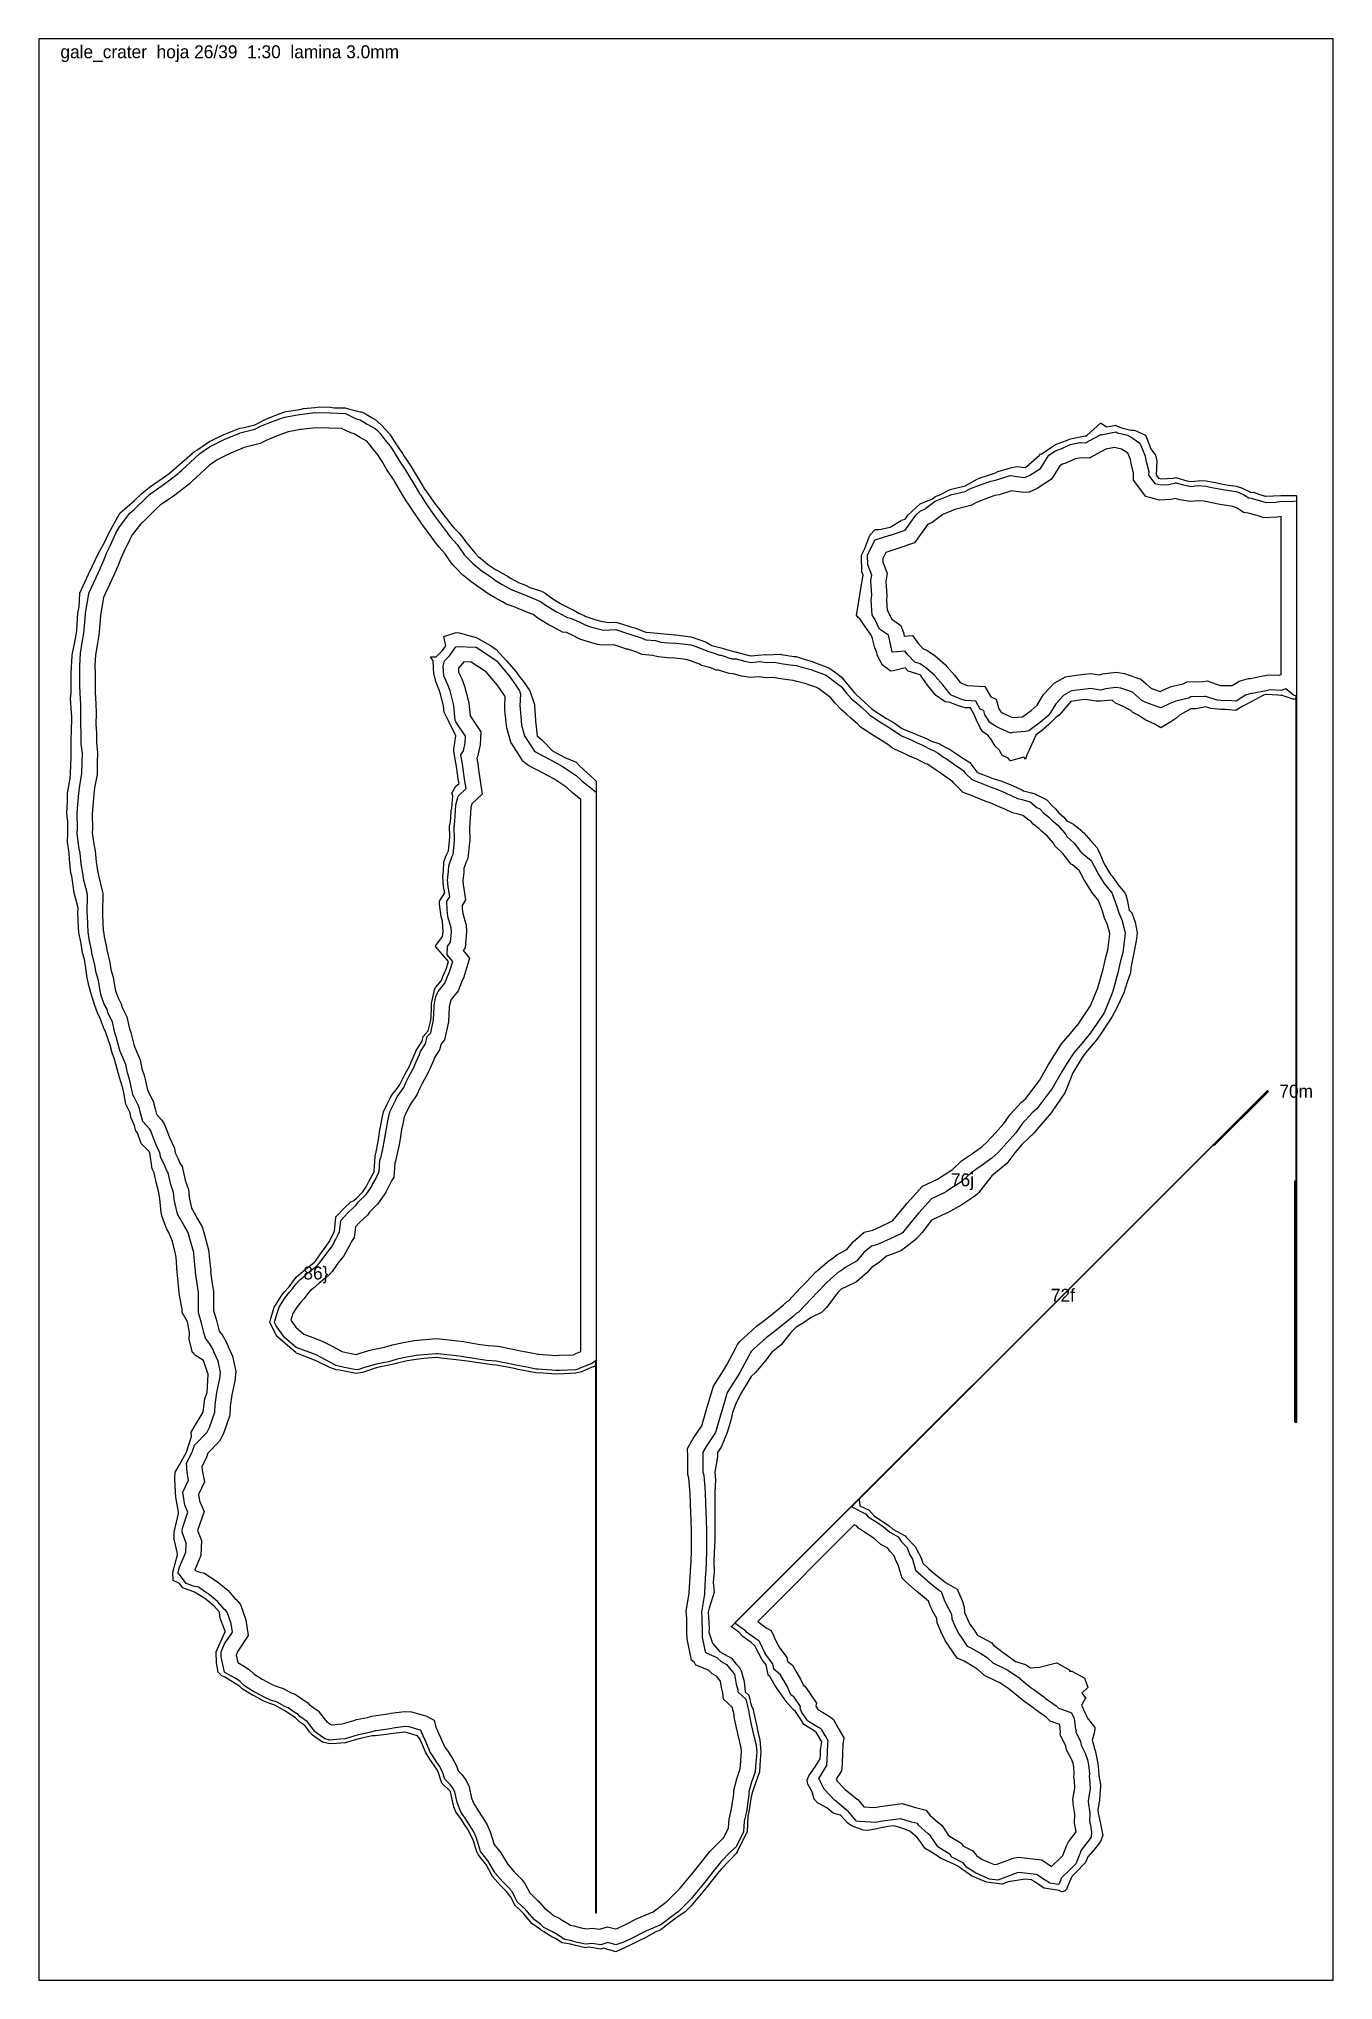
# Model space of a CAD drawing. Header units: millimetres. Extents: x 0 to 600, y 0 to 900.
import ezdxf
from ezdxf.enums import TextEntityAlignment as Align

# ---------------------------------------------------------------- set-up
doc = ezdxf.new("R2010")
doc.units = ezdxf.units.MM
for name, color, linetype in [('CORTE', 1, 'Continuous'), ('GRABADO', 5, 'Continuous'), ('HOJA', 8, 'Continuous')]:
    doc.layers.add(name, color=color, linetype=linetype)

msp = doc.modelspace()

# ---------------------------------------------------------------- texts
at = {"layer": 'GRABADO'}
for s, p in [('70m', (582.85, 412.11)), ('76j', (428.16, 371.05)), ('86}', (128.43, 327.85)), ('72f', (474.71, 317.51))]:
    msp.add_text(s, height=6, dxfattribs=at).set_placement(p, align=Align.MIDDLE_CENTER)
at = {"layer": 'HOJA'}
msp.add_text('gale_crater  hoja 26/39  1:30  lamina 3.0mm', height=6, dxfattribs=at).set_placement((10, 891))

# ---------------------------------------------------------------- linework, layer by layer
at = {"layer": 'CORTE'}
for points in [[(66.76, 181.88), (65.23, 183.95), (62.3, 185.26), (62.17, 189.17), (64.24, 197.16), (64.19, 198.41), (62.75, 204.41), (62.68, 207.69), (64.76, 216.37), (64.8, 216.94), (63.49, 223.93), (63.41, 226.2), (63.01, 232.56), (63.17, 235.49), (65.21, 238.98), (68.38, 244.76), (70.76, 252.12), (70.58, 254.01), (72.18, 256.68), (76.14, 263.27), (77.01, 269.7), (78.03, 272.52), (78.54, 280.96), (78.23, 281.74), (76.33, 287.23), (72.19, 289.98), (71.79, 290.45), (71.28, 290.99), (69.76, 297.08), (69.88, 300.29), (68.98, 305.28), (66.41, 309.53), (66.41, 311.15), (65.2, 317.41), (65.09, 318.64), (65.02, 318.79), (64.31, 326.88), (64.11, 328.06), (63.59, 335.19), (63.26, 337.32), (62.04, 342.37), (60.29, 346.56), (59.4, 348.11), (58.23, 350.95), (57.07, 354.29), (56.67, 355.84), (56.1, 362.28), (55.56, 365.1), (54.5, 369.41), (53.46, 374.35), (52.56, 376.08), (51.42, 383.61), (51.36, 383.74), (51.27, 383.98), (47.5, 387.85), (45.73, 392.86), (44.95, 393.74), (44.29, 396.21), (42.7, 400.03), (42.34, 402.13), (40.33, 406.14), (39.43, 411.4), (38.94, 413.56), (37.32, 418.52), (36.9, 420.1), (36.79, 420.66), (35.14, 427.02), (33.97, 429.92), (33.05, 433.51), (31.03, 439.18), (30.89, 439.89), (30.35, 440.95), (28.45, 445.9), (27.18, 448.43), (25.96, 451.86), (24.11, 457.7), (23.98, 458.5), (23.38, 460.45), (22.27, 465.5), (22.08, 466.97), (21.19, 473.32), (20.3, 476.23), (19.69, 480.59), (18.56, 485.49), (18.43, 488.19), (18.12, 494.76), (18.16, 497.09), (16.42, 504.01), (16.42, 504.02), (16.41, 504.1), (15.36, 511.87), (14.85, 513.27), (14.26, 519.69), (14.05, 522.54), (13.29, 527.66), (13.47, 531.81), (13.39, 537.06), (13.01, 541.06), (13.35, 546.28), (13.27, 550.33), (14.46, 557.02), (14.64, 559.59), (14.94, 566.9), (15.06, 568.85), (15.06, 576.32), (15.16, 578.11), (15.34, 585.95), (15.21, 587.36), (14.61, 594.25), (14.92, 596.63), (14.92, 603.92), (15.04, 605.89), (15.52, 613.99), (15.62, 615.16), (16.41, 618.81), (17.43, 624.42), (17.54, 625.93), (18.13, 633.68), (18.65, 636.66), (18.94, 642.95), (23.06, 651.8), (23.25, 652.23), (23.38, 652.47), (27.64, 661.49), (30.35, 666.21), (32.49, 670.75), (37.33, 679.81), (37.5, 680.03), (44.31, 685.97), (47.68, 689.29), (51.29, 692.13), (55.75, 695.23), (58.26, 696.95), (60.36, 698.55), (65.23, 702.65), (71.03, 707.82), (72.21, 708.65), (73.27, 709.24), (79.18, 713.26), (85.76, 716.57), (86.16, 716.76), (86.94, 717.09), (93.14, 719.47), (95.17, 719.79), (100.1, 721.02), (104.98, 723.58), (107.07, 724.42), (111.93, 726.35), (114.05, 727.11), (114.73, 727.25), (121.03, 728.23), (122.69, 728.56), (128, 729.09), (130.28, 729.38), (134.99, 729.26), (136.98, 729), (141.96, 728.88), (143.55, 728.45), (148.94, 727.14), (149.46, 727.03), (151.22, 726.35), (154.45, 724.37), (155.94, 723.55), (158.78, 720.83), (162.36, 717.07), (162.64, 716.69), (162.92, 716.35), (165.87, 711.71), (168.54, 707.8), (169.12, 706.76), (169.9, 705.61), (172.46, 701.94), (174.42, 698.53), (175.51, 696.73), (176.87, 694.46), (178.59, 691.56), (180.34, 689.28), (181.97, 686.8), (183.84, 684.16), (185.48, 682.2), (187.15, 680.02), (188.97, 677.58), (190.81, 675.16), (192.58, 673.12), (194.82, 670.77), (196.43, 668.97), (197.78, 667.03), (199.96, 664.41), (202.26, 661.5), (203.66, 660.07), (204.74, 659.21), (207.93, 656.5), (211.7, 654), (212.61, 653.48), (214.85, 652.26), (217.49, 650.69), (218.67, 650.04), (222.36, 647.92), (225.63, 646.73), (227.63, 645.66), (232.6, 644.16), (233.25, 643.86), (234.68, 642.99), (237.81, 640.64), (239.58, 639.56), (242.66, 637.83), (246.55, 635.79), (247.65, 635.21), (250.3, 633.74), (252.72, 632.68), (253.51, 632.26), (258.2, 630.71), (260.47, 630.07), (264.2, 629.45), (267.43, 629.57), (270.61, 628.68), (274.42, 627.41), (276.25, 626.92), (281.38, 624.97), (281.72, 624.95), (286.86, 624.49), (288.27, 624.37), (288.35, 624.35), (294.75, 623.74), (295.31, 623.72), (301.15, 622.98), (302.3, 622.84), (306.82, 621.23), (309.28, 620.29), (311.95, 618.78), (316.24, 617.66), (317.71, 617.17), (323.21, 615.72), (323.52, 615.63), (325.08, 615.22), (329.31, 614.07), (330.16, 613.93), (336.64, 614.57), (337.14, 614.49), (343.72, 614.72), (344.11, 614.64), (349.95, 613.72), (351.09, 613.61), (355.76, 612.16), (358.07, 611.55), (361.25, 610.18), (365.04, 608.9), (366.7, 608.14), (369.69, 605.95), (371.17, 604.8), (372.04, 604.14), (374.97, 600.56), (378.25, 596.68), (378.66, 596.22), (379, 595.94), (382.81, 592.48), (385.98, 589.61), (386.99, 588.78), (389.02, 587.43), (391.63, 585.69), (392.94, 584.89), (396.45, 582.83), (399.91, 580.47), (401.09, 579.75), (405.47, 578.18), (406.53, 577.72), (406.87, 577.55), (411.82, 575.49), (413.84, 574.46), (417.19, 573.37), (420.82, 571.33), (422.11, 570.63), (424.95, 568.91), (426.79, 567.57), (427.79, 566.87), (431.51, 564.58), (434.78, 560.11), (434.96, 559.9), (435.43, 559.66), (440.33, 557.81), (441.72, 557.22), (445.99, 556.08), (448.69, 554.93), (451.28, 553.83), (455.67, 551.81), (456.44, 551.43), (460.11, 550.4), (462.2, 549.81), (462.64, 549.45), (467.22, 547.21), (469.63, 544.59), (471.13, 543.11), (472.85, 541.12), (475.12, 539.16), (476.59, 537.5), (479.64, 535.92), (483.57, 532.65), (483.87, 532.26), (484.47, 531.86), (487.73, 528.12), (490.55, 524.95), (491.2, 523.44), (491.66, 522.58), (493.78, 517.6), (496.39, 513.32), (496.9, 512.5), (497.52, 511.75), (500.38, 507.87), (503.5, 504.06), (503.83, 503.16), (504.5, 500.9), (505.46, 496.08), (506.7, 494.8), (508.28, 490.54), (509.21, 485.5), (508.75, 481.88), (507.64, 476.23), (506.27, 469.32), (506.02, 466.96), (504.5, 462.64), (502.93, 457.69), (500.27, 452.07), (498.54, 448.42), (497.52, 446.79), (492.55, 439.16), (490.55, 436.28), (485.13, 429.89), (483.58, 427.69), (479.29, 420.65), (476.61, 413.52), (475.62, 411.38), (469.64, 402.49), (469.35, 402.11), (462.66, 394.39), (461.32, 392.84), (455.69, 387.46), (452.39, 383.59), (448.72, 378.54), (443.52, 374.32), (441.75, 372.83), (435.52, 365.07), (434.77, 364.22), (433.37, 363.2), (427.79, 359.4), (421.29, 355.79), (420.82, 355.57), (420.49, 355.36), (413.86, 352.32), (409.51, 346.55), (406.89, 343.74), (401.83, 339.82), (399.91, 338.33), (397.3, 337.26), (392.94, 335.57), (389.47, 332.66), (385.98, 330.43), (383.92, 328.02), (379, 323.81), (373.89, 321.23), (372.03, 320.47), (370.32, 318.76), (365.07, 311.79), (362.8, 309.49), (358.08, 307.24), (354.49, 304.71), (351.12, 302.71), (348.59, 300.24), (344.16, 294.55), (339.59, 290.98), (337.19, 287.59), (332.21, 281.72), (330.22, 279.93), (325.7, 272.47), (323.26, 267.67), (321.54, 263.23), (320.91, 260.11), (319.01, 253.96), (316.29, 247.11), (314.66, 244.7), (314.66, 242.55), (313.31, 235.46), (313.64, 231.94), (313.29, 226.2), (313.41, 222.38), (313.33, 216.95), (313.43, 213.15), (313.37, 207.68), (313.37, 203.8), (313.09, 198.42), (312.92, 193.95), (312.99, 189.16), (312.65, 184.32), (313.09, 179.89), (310.67, 172.41), (310.35, 170.64), (310.71, 163.22), (310.51, 161.39), (312.33, 156.16), (315.72, 152.18), (316.13, 152.01), (316.26, 151.88), (321.05, 149.27), (323.25, 146.47), (324.75, 144.89), (325.74, 142.89), (326.93, 138.48), (327.45, 133.64), (329.1, 132.15), (330.23, 127.49), (331.08, 125.48), (331.25, 124.35), (332.69, 118.36), (333.36, 115.1), (334.29, 111.22), (334.75, 105.82), (334.44, 102.14), (334.08, 96.54), (331.34, 88.74), (330.88, 87.28), (330.23, 84.99), (329.2, 78.02), (328.69, 75.97), (328.31, 68.76), (324.5, 61.13), (323.72, 59.48), (323.25, 58.65), (320.34, 55.61), (316.28, 51.46), (315.28, 50.21), (309.31, 42.86), (307.75, 40.95), (302.33, 34.5), (299.57, 31.68), (295.35, 28.74), (290.11, 24.71), (288.37, 23.38), (286.08, 22.41), (281.4, 19.78), (278.37, 18.38), (274.43, 16.39), (267.46, 13.15), (267.43, 13.14), (261.71, 14.8), (260.46, 14.41), (255.06, 15.23), (253.48, 15.03), (248.7, 16.07), (246.5, 16.64), (242.67, 17.34), (239.51, 19.38), (237.82, 20.16), (234.09, 22.41), (232.96, 22.99), (232.52, 23.42), (228.51, 26.35), (225.54, 29.79), (224.81, 30.7), (223.86, 31.68), (220.8, 34.65), (218.57, 38.8), (217.78, 39.91), (216.99, 40.94), (213.93, 44.03), (211.6, 46.71), (210.15, 48.29), (209.29, 50.22), (207.27, 53.72), (204.63, 57.09), (203.66, 58.2), (203.07, 59.49), (201.45, 64.54), (199.54, 68.74), (198.7, 70.13), (197.65, 71.77), (195.46, 75.08), (193.36, 78), (192.44, 80.36), (190.87, 87.27), (190.8, 87.42), (190.69, 87.57), (186.81, 91.38), (185.09, 96.53), (184.52, 97.6), (183.71, 98.84), (181.24, 102.49), (179.28, 105.78), (178.37, 107.96), (176.74, 111.63), (175.5, 113.34), (169.84, 115.01), (169.83, 115.01), (169.79, 115), (162.88, 114.26), (162.2, 114.1), (155.9, 113.24), (154.56, 113.22), (148.94, 112.05), (146.17, 111.32), (141.97, 110.02), (138, 109.74), (134.97, 109.51), (131.49, 110.41), (127.97, 112.88), (126.93, 113.66), (125.55, 115.03), (123.27, 118.06), (120.99, 119.62), (119.03, 121.67), (115.02, 124.28), (114.38, 124.73), (114.04, 124.85), (109.44, 127.42), (107.07, 128.19), (104.06, 129.55), (100.1, 131.64), (99.01, 132.09), (96.72, 133.54), (94.28, 135.09), (93.11, 136.19), (89.79, 138.38), (86.15, 140.43), (84.89, 141.14), (83.19, 142.82), (82.31, 147.06), (82.26, 152.14), (86.12, 160.91), (86.44, 161.4), (86.39, 161.73), (86.12, 162.54), (84.02, 167.85), (83.75, 170.61), (81.3, 173.43), (79.17, 175.17), (77, 176.95), (72.22, 179.84), (72.22, 179.84), (66.76, 181.88)], [(379.01, 632.8), (379.01, 632.81), (379, 632.82), (379, 632.83), (379, 632.84), (379, 632.85), (380.52, 641.98), (380.54, 642.12), (380.54, 642.13), (380.54, 642.13), (380.63, 642.34), (382.05, 651.36), (381.59, 652.61), (381.59, 652.62), (381.58, 652.63), (381.43, 660.63), (381.43, 660.64), (381.43, 660.65), (381.43, 660.66), (382.91, 663.68), (385.25, 669.92), (385.25, 669.93), (385.26, 669.94), (385.26, 669.94), (387.62, 672.46), (387.63, 672.47), (387.64, 672.47), (387.65, 672.48), (387.66, 672.48), (389.65, 672.6), (394.62, 673.64), (399.74, 676.77), (399.75, 676.78), (401.57, 677.39), (402.86, 679.2), (402.86, 679.2), (408.53, 684.48), (408.54, 684.48), (408.54, 684.49), (408.55, 684.49), (414.22, 686.75), (415.52, 687.74), (415.53, 687.75), (417.33, 688.48), (422.49, 691.1), (422.5, 691.1), (424.97, 691.76), (424.97, 691.76), (429.47, 692.82), (435.02, 695.86), (435.02, 695.86), (436.44, 696.41), (440.16, 697.74), (443.41, 698.84), (444.62, 699.35), (444.63, 699.35), (450.39, 701.04), (453.36, 701.67), (453.37, 701.67), (457.36, 701.27), (463.93, 706.98), (464.29, 707.57), (464.29, 707.57), (464.3, 707.58), (464.3, 707.59), (464.31, 707.59), (464.32, 707.6), (464.33, 707.6), (464.33, 707.6), (464.35, 707.6), (464.36, 707.6), (464.36, 707.6), (464.37, 707.6), (464.38, 707.6), (464.66, 707.43), (471.28, 711.89), (471.29, 711.89), (471.3, 711.89), (476.35, 713.72), (478.27, 714.57), (478.27, 714.57), (478.28, 714.57), (484.96, 715.88), (484.97, 715.88), (484.97, 715.89), (485.25, 715.87), (485.95, 716.25), (492.18, 721.87), (492.19, 721.87), (492.2, 721.88), (492.21, 721.88), (492.22, 721.89), (492.24, 721.89), (492.26, 721.88), (492.27, 721.88), (492.27, 721.88), (495.1, 720.06), (499.19, 720.82), (499.2, 720.82), (499.21, 720.82), (499.23, 720.81), (501.83, 719.72), (506.19, 718.65), (507.88, 718.51), (507.88, 718.51), (507.89, 718.51), (512.96, 716.26), (512.97, 716.26), (512.98, 716.26), (513.12, 716.16), (513.12, 716.15), (513.14, 716.14), (513.14, 716.13), (513.22, 715.95), (515.49, 710), (517.61, 706.97), (517.61, 706.97), (517.62, 706.96), (517.62, 706.95), (517.62, 706.95), (518.25, 704.37), (518.25, 704.36), (518.25, 704.35), (518, 697.69), (519.06, 696.28), (520.12, 696), (526.06, 696.4), (527.07, 696.65), (527.08, 696.65), (527.09, 696.65), (527.1, 696.65), (532.1, 695.12), (534.06, 694.75), (539.17, 695.29), (539.18, 695.29), (541.03, 695.16), (541.04, 695.16), (545.39, 694.26), (548.01, 693.75), (551.45, 693.05), (554.98, 692.57), (554.99, 692.57), (557.52, 691.85), (557.52, 691.84), (561.96, 689.75), (562.92, 689.78), (562.92, 689.78), (562.93, 689.78), (562.94, 689.78), (566.92, 688.48), (568.6, 688.04), (568.92, 687.93), (575.74, 688.31), (575.87, 688.33), (575.88, 688.33), (575.88, 688.33), (582.66, 688.24), (582.85, 688.27), (582.86, 688.27), (582.87, 688.26), (582.88, 688.26), (582.88, 688.26), (582.89, 688.25), (582.9, 688.25), (582.91, 688.24), (582.92, 688.23), (582.92, 688.23), (582.92, 688.22), (582.92, 688.22), (582.93, 688.21), (582.93, 688.19), (582.93, 259), (582.78, 259), (582.78, 593.91), (581.46, 593.88), (581.45, 593.88), (581.44, 593.88), (581.44, 593.88), (575.88, 595.65), (575.83, 595.64), (575.82, 595.63), (575.81, 595.63), (574.29, 595.73), (569.12, 596), (568.93, 595.96), (567.78, 595.73), (561.98, 592.62), (558.16, 590.67), (555.01, 588.7), (555, 588.7), (554.99, 588.7), (554.98, 588.69), (554.97, 588.69), (549.97, 589.09), (548, 589.12), (548, 589.12), (543.29, 589.48), (543.28, 589.48), (541.02, 590.26), (536.28, 589.4), (536.27, 589.4), (534.08, 589.35), (528.82, 586.48), (527.14, 584.96), (527.13, 584.96), (524.73, 583.29), (520.16, 580.55), (520.15, 580.55), (520.14, 580.54), (520.13, 580.54), (520.12, 580.54), (520.11, 580.54), (520.1, 580.54), (520.09, 580.54), (520.08, 580.55), (517, 582.39), (513.11, 584.2), (513.11, 584.2), (511.98, 584.98), (509.57, 586.48), (507.08, 587.72), (507.08, 587.73), (507.07, 587.73), (506.13, 588.6), (502.3, 590.63), (499.17, 591.95), (499.16, 591.95), (497.49, 593.48), (492.25, 592.98), (492.25, 592.98), (490.09, 592.88), (490.08, 592.88), (490.08, 592.88), (485.26, 593.66), (483.61, 593.52), (478.33, 592.72), (472.93, 586.5), (472.92, 586.49), (471.37, 585.33), (468.13, 582.18), (464.41, 578.87), (464.4, 578.87), (462.14, 577.23), (458.93, 569.95), (457.96, 568), (457.45, 566.04), (457.45, 566.04), (457.45, 566.03), (457.44, 566.01), (457.43, 566), (457.42, 566), (457.42, 565.99), (457.41, 565.99), (457.4, 565.99), (457.39, 565.98), (457.37, 565.98), (457.36, 565.99), (457.35, 565.99), (457.35, 565.99), (457.34, 565.99), (457.34, 566), (457.33, 566), (457.33, 566.01), (456.62, 566.96), (450.42, 565.23), (450.41, 565.23), (450.4, 565.23), (450.39, 565.23), (450.39, 565.23), (450.38, 565.23), (450.36, 565.24), (450.35, 565.25), (449.29, 566.55), (446.48, 567.96), (446.47, 567.96), (446.45, 567.98), (446.45, 567.99), (445.13, 570.31), (443.38, 572.06), (443.38, 572.06), (443.37, 572.07), (441.68, 574.99), (439.85, 577.23), (437.57, 578.74), (437.56, 578.74), (437.56, 578.75), (437.55, 578.76), (437.55, 578.76), (436.4, 580.59), (434.64, 584.17), (434.64, 584.18), (433.77, 586.51), (431.94, 589.78), (429.49, 589.89), (429.48, 589.89), (425.9, 590.99), (422.51, 592.39), (420.17, 592.62), (420.15, 592.62), (420.14, 592.63), (420.14, 592.63), (415.7, 595.74), (415.69, 595.75), (415.68, 595.76), (415.59, 595.88), (415.5, 595.98), (415.5, 595.98), (411.98, 600.35), (408.7, 605.01), (408.61, 605.09), (408.55, 605.13), (403.01, 606.87), (403, 606.88), (402.99, 606.88), (402.98, 606.89), (402.98, 606.89), (401.59, 608.34), (396.2, 607.04), (396.19, 607.04), (394.65, 606.92), (394.64, 606.92), (394.63, 606.92), (394.62, 606.92), (394.6, 606.93), (391.08, 609.59), (391.08, 609.59), (391.07, 609.6), (391.06, 609.61), (388.68, 614.28), (388.68, 614.29), (388.67, 614.31), (388.48, 615.47), (387.6, 617.71), (386.41, 621.98), (385.77, 623.55), (383.33, 627.12), (380.65, 631.11), (379.87, 631.73), (379.86, 631.73), (379.85, 631.74), (379.02, 632.8), (379.01, 632.8)], [(29.91, 486.28), (30.27, 483.65), (31.3, 478.9), (31.5, 477.61), (32.91, 471.82), (33.39, 468.52), (34.49, 464.98), (35.39, 459.32), (35.73, 458.25), (36.76, 455.34), (38.2, 452.7), (38.66, 450.89), (40.83, 446.57), (41.97, 441.07), (42.59, 439.33), (44.01, 433.79), (44.34, 432.9), (44.5, 432.45), (46.98, 426.65), (47.82, 422.44), (48.78, 419.52), (50.32, 412.77), (50.33, 412.69), (50.53, 412.28), (53.03, 407.46), (53.92, 403.89), (54.56, 401.48), (56.87, 398.86), (58.11, 396.95), (58.72, 395.46), (60.68, 390.34), (62.91, 385.7), (63.25, 383.51), (64.66, 380.79), (65.38, 378.79), (66.49, 377.22), (67.88, 370.81), (69.32, 366.6), (69.68, 362.95), (70.78, 357.94), (71.29, 357.05), (73.58, 353.03), (75.69, 349.26), (76.73, 345.57), (78.71, 338.61), (78.81, 337.52), (79.14, 333.86), (79.66, 328.84), (79.63, 328.38), (80.58, 321.92), (81.03, 319.43), (81.03, 311.93), (80.99, 310.45), (82.17, 306.39), (83.25, 302.05), (83.57, 300.9), (84.96, 299.14), (86.79, 295.95), (87.7, 293.84), (89.81, 289.25), (91.32, 282.14), (90.86, 277.75), (89.4, 271.32), (88.77, 266.15), (88.52, 261.88), (85.59, 253.46), (83.73, 249.91), (78.35, 244.27), (77.61, 241.97), (75.52, 238.17), (75.65, 236.43), (76.76, 230.99), (74.05, 225.18), (74.52, 222.19), (76.6, 217.2), (73.62, 208.39), (75.42, 203.79), (75.12, 196.87), (72.32, 190.29), (72.71, 189.78), (74.15, 189.24), (76.73, 188.72), (81.09, 185.72), (82.63, 184.79), (83.6, 184), (87.78, 180.58), (90.93, 176.96), (91.55, 176.49), (93.56, 174.13), (95.98, 167.08), (97.09, 159.8), (92.29, 152.5), (91.5, 150.7), (92.21, 147.31), (94.64, 145.94), (97.47, 144.08), (99.64, 142.02), (103.51, 139.57), (108.12, 137.14), (109.6, 136.47), (113.31, 135.26), (116.94, 133.23), (118.81, 132.57), (122.34, 130.07), (124.64, 128.58), (125.54, 127.63), (129.49, 124.93), (132.74, 120.62), (133.14, 120.37), (133.4, 119.96), (135.61, 118.41), (138.95, 118.66), (140.67, 118.78), (146.04, 120.44), (147.33, 120.78), (152.29, 121.82), (154.42, 122.38), (155.25, 122.53), (161.8, 123.51), (163.22, 123.73), (169.51, 124.55), (172.83, 124.43), (179.39, 122.47), (183.24, 120.51), (184.05, 117.36), (186.18, 112.57), (187.7, 108.93), (188.35, 107.84), (189.54, 106.09), (191.74, 102.72), (193.56, 99.3), (194.31, 97.04), (196.03, 95.35), (198.02, 92.57), (199.46, 89.61), (200.64, 84.4), (201.82, 81.38), (202.38, 80.6), (203.52, 78.87), (205.79, 75.33), (207.79, 72), (209.26, 68.76), (211.14, 62.93), (214.16, 59.08), (217.18, 53.86), (220.23, 50.34), (224.02, 46.52), (224.63, 45.6), (225.25, 44.81), (227.6, 40.45), (230.76, 37.39), (230.97, 37.12), (231.47, 36.71), (234.52, 33.18), (237.06, 31.32), (238.21, 30.19), (241.45, 28.52), (242.34, 27.99), (242.9, 27.73), (246.42, 25.46), (247.99, 25.17), (251.38, 24.31), (253.8, 23.78), (256.53, 24.12), (259.91, 23.61), (263.63, 24.78), (267.27, 23.73), (268.14, 24.02), (271.38, 25.52), (277.71, 28.72), (278.88, 29.25), (279.24, 29.37), (284.82, 31.74), (289.86, 35.59), (291.22, 36.63), (291.81, 37.05), (297.15, 42.49), (299.59, 45.4), (303.87, 50.68), (307.05, 54.59), (311.02, 59.6), (315.78, 64.46), (317.54, 66.12), (319.77, 70.58), (319.99, 74.68), (321.15, 79.38), (322.19, 86.38), (322.17, 88.12), (323.53, 93.41), (325.13, 97.96), (325.24, 99.71), (325.75, 105.81), (325.59, 107.75), (324.19, 113.58), (324.02, 114.4), (323.39, 117.02), (322.39, 122.08), (322.28, 123.15), (321.45, 126.58), (317.39, 130.22), (317.07, 133.26), (316.4, 135.72), (315.96, 138.64), (314.21, 140.87), (312.06, 142.04), (310.39, 143.67), (304.6, 146.08), (303.87, 147.22), (302.5, 148.32), (300.59, 158.19), (300.43, 161.14), (300.31, 167.68), (300.1, 171.02), (301.54, 179.25), (301.49, 179.87), (302.12, 189.3), (302.13, 189.48), (302.33, 194.55), (302.48, 198.73), (302.49, 198.82), (302.49, 207.73), (302.49, 207.85), (302.33, 213.69), (302.25, 216.27), (302.24, 216.36), (301.93, 225.39), (301.92, 225.75), (301.33, 232.72), (300.81, 234.44), (300.81, 242.64), (300.73, 246.51), (303.37, 251.09), (307.31, 256.94), (309.48, 264.61), (309.6, 265.19), (309.78, 265.64), (312.69, 275.41), (317.32, 282.69), (318.89, 285.22), (322.93, 292.79), (323.9, 294.63), (324.91, 296.1), (326.63, 297.65), (332.72, 303.22), (336.18, 305.79), (339.79, 308.64), (345.09, 312.9), (346.83, 314.6), (347.51, 315.01), (353.06, 320.92), (355.74, 323.63), (360.21, 328.33), (366.32, 333.71), (368.03, 334.71), (369.89, 336.23), (374.51, 338.81), (377.47, 342.23), (382.64, 346.74), (386.54, 347.7), (390, 349.23), (395.79, 352.01), (401.4, 358.8), (402.52, 360.29), (409.62, 368.04), (416.51, 371.29), (417.07, 371.6), (417.91, 372.2), (423.48, 375.75), (427.77, 379.78), (430.89, 381.93), (433.34, 383.5), (437.31, 386.52), (439.67, 388.59), (443.52, 392.79), (447.39, 397.17), (450.2, 401.26), (455.58, 407.11), (457.5, 408.8), (462.75, 415.77), (463.87, 417.07), (467.83, 424.23), (470.71, 428.7), (474.1, 434.07), (478.21, 438.85), (481.9, 443.36), (484.75, 447.52), (487.57, 451.73), (490.98, 460.05), (493.33, 468.67), (494.47, 473.64), (495.57, 477.58), (496.43, 484.97), (496.47, 485.19), (495.42, 489.22), (494.03, 492.37), (493.1, 495.51), (491.25, 500.51), (488.1, 504.33), (484.82, 509.66), (484.45, 510.28), (484.22, 510.8), (482.31, 514.47), (479.12, 517.04), (478.57, 517.4), (474.75, 522.32), (470.94, 525.91), (470.28, 527.18), (470.25, 527.22), (467.39, 530.44), (464.85, 532.63), (463.52, 533.98), (460.99, 535.97), (459.79, 537.28), (458.85, 537.73), (456.2, 539.89), (453.93, 540.53), (451.38, 541.1), (446.08, 543.62), (445.87, 543.69), (445.18, 544.03), (440.98, 545.82), (439.43, 546.24), (435.25, 548.02), (432.28, 549.14), (428.55, 550.55), (424.04, 555.07), (423.73, 555.49), (419.92, 558.14), (416.85, 560.38), (415.45, 561.29), (413.09, 563.02), (411.92, 563.68), (411.15, 563.93), (406.68, 566.22), (403.94, 567.36), (401.48, 568.6), (396.66, 570.67), (395.28, 571.52), (394.01, 572.49), (390.94, 574.58), (389.33, 575.52), (386.12, 577.49), (382.18, 580.12), (380.85, 580.95), (379.44, 582.37), (376.44, 585.08), (374.42, 586.92), (372.08, 588.85), (369.17, 592.08), (367.79, 593.71), (367.15, 594.49), (364.71, 596.33), (361.47, 598.85), (360.14, 599.39), (356.47, 600.63), (355.78, 600.93), (351.32, 602.1), (349.71, 602.6), (346.18, 602.94), (342.94, 603.46), (340.37, 603.92), (336.65, 603.79), (333.94, 604.27), (329.92, 603.87), (325.8, 604.56), (322.06, 605.58), (319.95, 605.71), (315.12, 607.28), (314.19, 607.28), (310.96, 608.55), (307.26, 609.51), (306.29, 610.06), (302.13, 611.65), (300.68, 612.17), (297.66, 612.54), (294.75, 612.91), (291.48, 613.03), (287.05, 613.45), (284.54, 614.16), (279.59, 614.56), (277.16, 615.68), (272.97, 617.01), (272.45, 617.07), (270.2, 617.86), (266.57, 619.08), (261.07, 618.89), (258.94, 619.25), (253.67, 620.73), (250.77, 621.69), (247.47, 623.42), (244.53, 624.71), (242.76, 624.99), (237.91, 627.54), (236.69, 628.19), (236.05, 628.55), (231.31, 631.43), (229.13, 633.06), (227.79, 633.61), (222.95, 635.56), (222.34, 635.82), (220.78, 636.48), (216.71, 637.96), (215.22, 638.81), (211.28, 641), (207.79, 643.07), (205.98, 644.44), (203.06, 646.46), (201.27, 647.65), (200.28, 648.49), (196.45, 651.55), (192.94, 655.14), (191.84, 656.12), (190.88, 657.59), (188.36, 661.21), (185.46, 664.46), (184.48, 665.68), (183.8, 666.69), (181.07, 670.3), (178.12, 674.24), (177.39, 675.33), (176.91, 676.06), (174.08, 680.05), (171.02, 684.72), (170.57, 685.41), (170.33, 685.86), (167.54, 690.49), (164.84, 694.98), (164.53, 695.51), (164.12, 696.1), (161.18, 700.47), (159.14, 704.11), (158.22, 705.47), (157.28, 706.95), (155.07, 709.55), (152.84, 712.54), (151.98, 713.45), (151.76, 713.66), (148.7, 715.34), (146.17, 716.89), (144.63, 717.3), (140.32, 719.42), (134.6, 719.55), (134.45, 719.57), (128.61, 719.72), (125.4, 719.4), (121.43, 718.88), (121.27, 718.89), (115.65, 717.85), (114.69, 717.57), (109.67, 715.58), (105.4, 713.85), (102.61, 712.39), (95.17, 710.54), (89.06, 707.99), (86.01, 706.48), (82.73, 704.83), (79.07, 702.34), (76.97, 700.36), (71.1, 694.93), (69.81, 693.77), (69, 693.09), (62.37, 688.03), (56.22, 683.81), (56.08, 683.67), (54.76, 682.41), (49.07, 676.8), (47.25, 675.21), (43.23, 669.98), (41.96, 667.61), (39.38, 662.1), (37.91, 658.84), (36.84, 655.91), (33.87, 649.31), (29.99, 640.96), (28.57, 632.81), (28.4, 630.56), (27.88, 623.53), (27.04, 618.93), (26.29, 614.41), (26.03, 609.26), (26.08, 605.94), (26.08, 600.29), (26.18, 596.93), (26.48, 591.7), (26.53, 587.36), (26.45, 582.31), (26.7, 578.32), (26.7, 573.65), (27.25, 569.16), (27.09, 564.29), (26.97, 558.91), (25.87, 552.69), (25.52, 549.64), (24.93, 542.46), (24.74, 540.75), (24.88, 533.59), (24.77, 532.04), (25.51, 526.6), (26.11, 523.52), (26.56, 518.45), (27.25, 514.48), (27.79, 511.44), (29.16, 505.66), (29.63, 503.8), (29.47, 494.87), (29.51, 493.95), (29.87, 486.45), (29.91, 486.28)], [(393.7, 634.42), (395.29, 631.05), (399.6, 628.08), (400.88, 624.81), (401.17, 623.06), (404.93, 623.36), (407.71, 619.55), (408.18, 619.01), (409.94, 617.17), (411.67, 616.63), (415.44, 614), (420.37, 609.75), (420.88, 609.02), (424.46, 605.01), (427.16, 601.54), (430.28, 600.26), (430.7, 600.13), (438.52, 599.78), (441.29, 594.88), (443.85, 593.9), (445.09, 589.34), (445.92, 588.02), (446.81, 587.43), (448.57, 586.63), (451.29, 585.41), (456.05, 585.75), (460.01, 588.62), (462.74, 591.05), (465.79, 596.01), (470.74, 601.29), (475.96, 604.29), (478.9, 604.75), (484.41, 605.43), (487.64, 605.83), (491.75, 605.21), (493.07, 605.61), (499.38, 606.38), (503.26, 605.71), (508.53, 603.98), (510.78, 603.09), (513.24, 600.96), (515.27, 599.07), (515.88, 598.77), (518.95, 597.67), (519.78, 597.37), (521.11, 597.99), (524.9, 599.69), (530.54, 600.94), (532.21, 601.85), (539.82, 602.04), (541.57, 602.35), (547.64, 600.28), (548.33, 600.22), (553.23, 600.13), (556.5, 602.17), (560.74, 603.44), (561.67, 603.49), (567.58, 604.65), (570.2, 605.21), (574.92, 604.97), (575.92, 605.31), (575.92, 678.55), (574.19, 678.26), (567.93, 677.92), (564.81, 679), (560.56, 680.11), (558.41, 680.42), (555.45, 682.36), (553.54, 683.26), (553.54, 683.26), (548.61, 683.94), (546.65, 684.34), (542.35, 685.17), (540.07, 685.64), (537.46, 685.82), (533.77, 685.43), (528.95, 686.35), (526.89, 686.97), (524.91, 686.48), (519.45, 686.11), (513.16, 687.77), (507.37, 695.47), (507.48, 698.69), (506.4, 703.14), (506.01, 704.96), (504.75, 707.99), (503.25, 709.02), (503.04, 709.07), (501.95, 709.71), (498.66, 710.52), (494.55, 709.75), (486.86, 705.62), (483.17, 705.78), (480.38, 705.23), (476.01, 703.29), (474.48, 702.74), (473.34, 701.97), (469.36, 695.8), (462.85, 691.6), (459.13, 689.85), (456.38, 689.68), (450.84, 690.39), (445.17, 688.63), (443.23, 688.23), (438.89, 686.68), (434.6, 685), (432, 683.58), (424.69, 681.85), (419.02, 679.55), (414.04, 675.73), (412.35, 675.06), (411.81, 674.55), (405.95, 666.34), (397.76, 663.58), (397.71, 663.55), (392.59, 661.89), (391.23, 659.08), (391.26, 657.52), (393.27, 652.08), (392.71, 648.47), (393.09, 641.99), (392.88, 639.7), (393.19, 635.17), (393.7, 634.42)], [(184.13, 613.45), (187.11, 616.42), (188.73, 618.65), (187.74, 622.89), (193.41, 624.71), (194.8, 624.64), (202.71, 622.52), (209.34, 618.7), (211.99, 616.95), (216.84, 611.71), (221.26, 606.58), (222.55, 604.74), (224.55, 602.26), (227.6, 597.75), (229.77, 591.33), (229.74, 590.75), (230.17, 584.06), (230.19, 583.79), (230.53, 581.01), (231.08, 576.84), (233.26, 574.79), (238.13, 569.9), (239.75, 569.03), (243.78, 566.87), (249.02, 564.63), (250.65, 562.92), (257.68, 556.41), (258.18, 555.95), (258.32, 555.85), (258.32, 507.53), (258.32, 470.51), (258.32, 426.67), (258.32, 379.71), (258.32, 339.44), (258.32, 295.1), (258.32, 235.98), (258.32, 194.2), (258.32, 155.71), (258.32, 139.21), (258.32, 120.45), (258.32, 100.63), (258.32, 92.75), (258.32, 92.75), (258.32, 92.3), (258.32, 80.49), (258.32, 80.21), (258.32, 56.93), (258.32, 33.13), (258.32, 31), (258.17, 31), (258.17, 33.28), (258.17, 46.39), (258.17, 65.65), (258.17, 79.4), (258.17, 85.08), (258.17, 87.14), (258.17, 87.14), (258.17, 105.81), (258.17, 147.77), (258.17, 216.6), (258.17, 284.94), (257.53, 284.53), (256.11, 283.97), (251.53, 282.06), (248.99, 281.39), (243.44, 281.17), (239.72, 280.95), (233.86, 281.4), (230.45, 281.51), (222.27, 283.15), (221.18, 283.35), (218.1, 283.96), (211.93, 285.15), (210.13, 285.32), (202.67, 286.35), (198.62, 287.01), (193.41, 287.6), (187.72, 288.24), (184.15, 288.72), (178.49, 288.24), (174.91, 287.81), (170.8, 287.06), (165.65, 285.94), (163.79, 285.37), (157.02, 283.96), (156.53, 283.86), (156.4, 283.82), (150.04, 281.77), (147.11, 281.32), (139.37, 282.81), (137.84, 282.95), (134.96, 283.97), (128.56, 287.16), (119.87, 290.51), (119.29, 290.75), (119.08, 290.95), (117.26, 292.47), (110.87, 297.93), (110.01, 299.11), (107.16, 304.94), (107.57, 306.8), (109.14, 311.95), (109.44, 312.39), (110.01, 313.41), (112.36, 317.17), (113.74, 318.94), (116.05, 321.37), (119.24, 325.9), (119.25, 325.92), (119.28, 325.95), (123.58, 329.66), (127.74, 332.89), (128.16, 333.17), (128.53, 333.75), (131.32, 337.75), (132.95, 339.85), (134.52, 342.3), (136.86, 346.81), (137.09, 347.31), (137.62, 353.75), (137.64, 353.88), (137.79, 354.09), (141.58, 357.92), (144.68, 360.78), (146.09, 361.52), (147.06, 362.39), (150.14, 365.41), (151.77, 367.73), (153.03, 370.19), (155.42, 374.68), (155.51, 375.26), (155.9, 381.64), (155.95, 381.9), (156.3, 384.01), (157.14, 387.99), (157.28, 388.61), (158.12, 394.21), (158.37, 395.58), (159.27, 400.32), (159.77, 402.56), (161.3, 405.78), (163.1, 409.55), (163.99, 410.75), (165.57, 412.71), (167.35, 415.18), (167.91, 416.51), (169.88, 420.24), (171.64, 423.48), (172.39, 425.31), (174.71, 430.46), (174.76, 430.52), (174.83, 430.64), (177.67, 435.28), (178.23, 437.43), (180.55, 440.09), (181.49, 444.38), (181.84, 446.06), (182.1, 451.34), (182.09, 452.84), (183.22, 458.32), (183.27, 458.94), (184.09, 460.43), (186.59, 463.43), (187.29, 465.3), (188.81, 468.72), (189.88, 472.23), (184.11, 479.04), (183.88, 479.18), (183.89, 479.39), (184.1, 479.64), (187.2, 483.87), (187.41, 486.19), (187.07, 490.89), (186.44, 493.14), (185.76, 498.86), (185.74, 500.15), (188.14, 504.06), (187.64, 507.09), (187.33, 511.63), (187.6, 514.08), (187.75, 518.3), (188.69, 521.07), (189.93, 523.63), (190.4, 528.02), (190.52, 530.14), (190.42, 534.99), (190.79, 536.91), (191.12, 541.97), (191.48, 543.37), (191.88, 548.92), (191.44, 550.36), (193.36, 553.52), (194.78, 554.84), (194.61, 555.88), (193.61, 562.65), (193.59, 562.86), (193.34, 564.35), (192.37, 569.83), (192.31, 570.62), (193.3, 576.8), (193.29, 576.82), (189.95, 583.75), (187.9, 587.86), (187.63, 590.74), (186.15, 596.14), (185.76, 597.7), (184.08, 602.06), (183.39, 604.67), (183.16, 605.37), (182.77, 611.64), (181.61, 613.55), (184.13, 613.45)], [(195.66, 609.43), (194.49, 608.27), (194.61, 606.39), (196.03, 603.22), (197.34, 599.82), (198.97, 593.37), (199.35, 591.99), (199.88, 586.2), (204.91, 578.73), (204.54, 572.69), (203.38, 567.14), (203, 566.55), (203.44, 563.85), (203.77, 561.17), (204.39, 556.96), (205.55, 549.8), (200.72, 545.32), (200.27, 543.67), (200.08, 541), (200.05, 540.88), (199.64, 534.6), (199.6, 534.39), (199.72, 528.36), (199.67, 527.45), (198.88, 520.08), (198.06, 518.4), (197.01, 515.29), (196.95, 513.57), (196.53, 509.84), (196.66, 507.9), (197.83, 500.85), (196.22, 498.23), (196.25, 496.7), (196.51, 494.52), (198.05, 489.06), (198.26, 486.13), (197.59, 478.6), (196.68, 477.36), (199.66, 473.84), (196.98, 465.06), (195.91, 462.66), (194.41, 458.61), (191.13, 454.67), (190.8, 453.89), (190.26, 451.27), (190.26, 451.18), (189.92, 444.34), (189.63, 442.93), (188.12, 436), (186.43, 434.07), (185.73, 431.35), (183.33, 427.44), (183.03, 426.6), (181.22, 422.5), (180.63, 421.19), (180.33, 420.48), (177.73, 415.68), (176.59, 413.52), (175.28, 410.39), (172.25, 406.19), (171.86, 405.41), (169.82, 401.12), (169.41, 400.27), (168.68, 396.98), (168.17, 394.31), (167.6, 391.13), (167.03, 387.31), (166.42, 384.65), (165.38, 379.69), (165.04, 378.79), (164.63, 372.34), (163.41, 370.53), (162.59, 368.74), (160.95, 365.65), (160.15, 364.09), (157.05, 359.7), (153.28, 355.98), (152.38, 354.68), (148.64, 351.23), (146.73, 349.3), (146.19, 344.33), (144.96, 342.49), (144.04, 340.61), (142.39, 337.44), (141.35, 335.8), (138.64, 332.33), (136, 328.55), (134.76, 327.14), (133.11, 325.57), (129.74, 322.95), (127.1, 320.67), (125.85, 319.54), (124.65, 318.34), (122.89, 315.85), (121.49, 314.37), (119.64, 311.99), (117.8, 309.05), (117.79, 309.03), (116.78, 305.91), (119.12, 302.72), (122.91, 299.48), (128.19, 297.48), (131.39, 296.24), (136.22, 293.83), (140.41, 291.47), (143.18, 290.81), (147.05, 290.06), (148.91, 290.66), (153, 291.84), (154.76, 292.32), (160.3, 293.47), (163.88, 294.57), (167.52, 295.36), (173.86, 296.52), (175.72, 296.74), (184.32, 297.48), (185.8, 297.28), (194.2, 296.33), (196.8, 296.03), (203.7, 294.92), (208.26, 294.28), (212.91, 293.85), (220.48, 292.4), (222.57, 291.96), (228.41, 290.83), (231.25, 290.26), (231.78, 290.25), (239.78, 289.63), (241.04, 289.7), (247.84, 289.98), (248.97, 290.45), (251.32, 291.38), (251.32, 323.28), (251.32, 368.14), (251.32, 408.88), (251.32, 456.38), (251.32, 500.74), (251.32, 538.19), (251.32, 547.35), (247.18, 550.62), (244.69, 552.9), (238.68, 556.92), (236.45, 558.12), (230.26, 561.42), (226.74, 563.31), (224.31, 565.11), (222.96, 567.41), (218.74, 573.95), (216.93, 580.51), (216.63, 583.03), (216.07, 588.86), (215.95, 590.76), (216.23, 594.97), (215.49, 596.06), (212.4, 600.48), (207.32, 606.55), (206.59, 607.03), (200.47, 611.09), (196.96, 611.22), (195.66, 609.43)], [(476.31, 42.11), (476.3, 42.1), (476.3, 42.09), (475.72, 41.5), (475.72, 41.49), (475.71, 41.49), (475.71, 41.49), (475.7, 41.48), (474.32, 41), (474.31, 41), (474.3, 41), (474.3, 41), (474.28, 41), (474.27, 41), (474.26, 41.01), (473.06, 41.63), (466.1, 42.68), (466.1, 42.69), (466.09, 42.69), (461.51, 45.63), (461.5, 45.63), (460.12, 46.57), (457.15, 46.9), (449.29, 45.55), (446.5, 44.49), (446.49, 44.48), (446.48, 44.48), (446.48, 44.48), (446.47, 44.48), (439.28, 45.43), (439.27, 45.44), (434.52, 47.44), (432.35, 48.39), (432.35, 48.39), (432.34, 48.39), (427.05, 52.02), (427.04, 52.02), (427.03, 52.03), (426.62, 52.54), (423.9, 53.92), (419.92, 55.67), (418.35, 56.41), (418.34, 56.42), (413.79, 59.41), (410.83, 60.97), (410.82, 60.98), (410.81, 60.99), (410.8, 61), (408.69, 64.21), (407.22, 66.11), (403.79, 69.13), (399.61, 70.64), (396.46, 71.61), (393.55, 71.22), (384.4, 69.39), (384.39, 69.39), (384.38, 69.39), (382.11, 69.54), (382.1, 69.54), (382.09, 69.55), (376.72, 71.62), (376.72, 71.62), (376.71, 71.62), (374.97, 72.79), (374.96, 72.8), (374.95, 72.81), (371.65, 76.42), (368.22, 77.46), (368.21, 77.46), (368.2, 77.46), (368.2, 77.47), (368.19, 77.47), (365.27, 79.9), (361.19, 82.1), (361.19, 82.1), (361.18, 82.11), (359.43, 83.95), (359.43, 83.95), (359.42, 83.96), (359.42, 83.97), (359.42, 83.98), (359.42, 83.98), (358.51, 87.38), (356.46, 90.86), (356.45, 90.86), (356.45, 90.87), (356.12, 92.69), (356.11, 92.69), (356.12, 92.71), (356.12, 92.73), (356.96, 94.74), (356.96, 94.74), (356.96, 94.75), (359.87, 98.89), (362.23, 102.55), (362.35, 104.83), (362.41, 106.71), (362.94, 110.52), (360.54, 114.64), (359.44, 115.6), (354.59, 118.52), (354.58, 118.52), (354.58, 118.53), (354.57, 118.54), (354.57, 118.54), (353.57, 120.42), (350.75, 124.56), (349.63, 125.47), (349.62, 125.47), (346, 129.67), (345.99, 129.67), (345.43, 130.52), (342.02, 135.56), (341.96, 135.65), (341.3, 136.52), (341.3, 136.53), (338.85, 140.83), (338.1, 141.46), (338.09, 141.46), (338.08, 141.47), (338.08, 141.48), (338.07, 141.49), (338.07, 141.5), (337.09, 146.23), (335.33, 148.58), (333.7, 151.37), (333.69, 151.37), (331.92, 155.02), (330.28, 156.49), (326.36, 159.3), (326.36, 159.31), (324.43, 161.29), (321.03, 163.83), (321.02, 163.84), (321.01, 163.85), (321, 163.86), (321, 163.86), (321, 163.87), (321, 163.89), (321, 163.9), (321, 163.91), (321.01, 163.92), (321.01, 163.92), (321.02, 163.93), (569.21, 412.12), (569.31, 412.01), (380.31, 223.01), (380.65, 219.93), (384.87, 217.85), (384.87, 217.85), (384.88, 217.84), (384.88, 217.84), (384.89, 217.83), (387.22, 215.24), (390.2, 213.31), (394.23, 210.61), (394.23, 210.61), (395.88, 209.13), (401.62, 206.03), (401.63, 206.03), (401.64, 206.02), (401.64, 206.01), (402.04, 205.41), (406.28, 201.05), (406.29, 201.05), (406.3, 201.03), (406.64, 200.12), (409.05, 195.8), (409.05, 195.79), (409.75, 193.38), (412.55, 190.69), (414.86, 188.67), (418.44, 185.9), (420.34, 184.3), (425.77, 181.32), (425.77, 181.32), (425.78, 181.31), (425.79, 181.3), (425.79, 181.29), (425.8, 181.29), (425.8, 181.28), (426.16, 180.2), (428.01, 175.97), (428.01, 175.97), (428.97, 173.14), (428.97, 173.13), (429.15, 170.49), (431.28, 165.61), (431.47, 165.22), (433.37, 162.53), (435.02, 160.11), (435.02, 160.11), (435.25, 159.77), (436.82, 159.07), (441.75, 156.42), (441.75, 156.41), (441.76, 156.41), (442.41, 155.53), (447.08, 151.89), (448.51, 150.77), (452.73, 147.7), (457.43, 146.42), (457.44, 146.42), (457.45, 146.41), (459.66, 144.79), (463.89, 145.07), (471.81, 147.12), (471.82, 147.13), (471.84, 147.13), (471.85, 147.13), (471.86, 147.12), (477.88, 143.67), (477.88, 143.67), (477.89, 143.67), (477.9, 143.66), (477.9, 143.65), (477.91, 143.64), (477.91, 143.63), (477.91, 143.62), (477.91, 143.61), (477.91, 143.6), (477.91, 143.59), (477.91, 143.58), (477.73, 143.08), (478.76, 143.29), (478.77, 143.29), (478.78, 143.29), (478.79, 143.29), (478.8, 143.28), (478.81, 143.28), (484.65, 140.17), (484.65, 140.17), (484.66, 140.17), (484.66, 140.16), (484.67, 140.15), (484.67, 140.14), (485.09, 139.02), (486.32, 135.76), (486.32, 135.76), (486.32, 135.75), (486.32, 135.74), (486.32, 135.73), (486.32, 135.71), (486.31, 135.7), (486.31, 135.69), (486.3, 135.69), (483.42, 133.13), (485.26, 130.89), (485.26, 130.89), (485.27, 130.88), (485.27, 130.87), (485.27, 130.85), (485.27, 130.84), (485.27, 130.83), (485.27, 130.82), (485.27, 130.81), (485.26, 130.81), (483.36, 127.5), (484.85, 124.14), (485.85, 122.27), (485.85, 122.27), (485.86, 122.25), (485.93, 121.67), (489.58, 117.18), (489.58, 117.17), (489.59, 117.16), (489.59, 117.15), (489.59, 117.14), (489.59, 117.13), (489.59, 117.13), (489.3, 115.14), (488.34, 111.33), (489.6, 106.3), (489.78, 105.95), (489.79, 105.94), (489.82, 105.85), (489.82, 105.84), (490.88, 100.45), (491.15, 97.3), (491.33, 94.89), (492.08, 90.71), (492.08, 90.7), (492.17, 89.38), (492.17, 89.37), (491.96, 88.24), (491.66, 83.68), (491.66, 83.68), (490.9, 78.78), (491.02, 77.97), (491.02, 77.97), (491.02, 77.96), (491, 77.43), (492.22, 72.53), (492.75, 69.33), (493.17, 67.04), (493.18, 67.03), (493.17, 67.01), (493.17, 67), (492.21, 64.34), (492.21, 64.33), (492.2, 64.32), (492.2, 64.32), (489.53, 60.84), (486.21, 57.22), (485.14, 54.61), (485.13, 54.6), (485.13, 54.59), (480.57, 49.74), (480.57, 49.74), (478.85, 48.08), (477.06, 43.75), (477.06, 43.75), (476.31, 42.11), (476.31, 42.11)], [(473.58, 56.67), (474.66, 57.82), (476.27, 61.76), (476.53, 62.64), (477.32, 64.08), (480.92, 68.71), (480.63, 70.44), (480.05, 72.76), (480.19, 77.04), (479.49, 81.74), (479.41, 82.32), (479.35, 83.77), (480.32, 89.09), (480.09, 92.4), (479.83, 93.99), (479.98, 95.77), (479.71, 98.87), (479.41, 100.38), (478.68, 102.47), (476.36, 106.82), (476.12, 108.55), (473.52, 113.97), (473.63, 114.94), (473.22, 118.51), (468.74, 120), (467.03, 121.87), (461.92, 125.41), (461.38, 125.95), (457.11, 129.02), (455.93, 129.87), (455.65, 130.1), (449.81, 134.86), (449.62, 135.09), (445.55, 137.78), (443.78, 138.58), (438.32, 141.27), (435.38, 143.94), (433.06, 145.41), (428.91, 147.85), (425.66, 149.27), (421.74, 155.14), (420.36, 157.17), (418.24, 161.31), (416.42, 165.73), (416.23, 167.6), (414.33, 171.22), (414.09, 171.66), (413.15, 173.6), (412.46, 175.64), (407.79, 179.56), (407.17, 180.04), (401.88, 184.7), (400.21, 186.3), (398.42, 192.51), (397.41, 194.31), (396.52, 196.69), (394.44, 198.83), (393.49, 200.24), (390.39, 201.92), (387.27, 204.69), (385.06, 206.18), (379.95, 209.48), (378.98, 210.56), (378.03, 211.03), (333.25, 166.25), (337.2, 163.41), (339.55, 162.05), (340.69, 159.43), (340.74, 159.26), (342.77, 155.08), (343.15, 154.43), (346.74, 149.64), (347.1, 147.95), (349.32, 146.11), (351.41, 142.43), (353.14, 139.54), (354.28, 136.85), (355.28, 136.15), (360.44, 128.43), (360.18, 127.06), (361.34, 125.36), (363.2, 124.25), (366.29, 122.33), (368.35, 120.88), (370.54, 116.81), (373.14, 112.36), (372.72, 109.45), (372.59, 105.01), (372.37, 100.59), (372.46, 100.28), (372.12, 97.1), (369.61, 93.12), (369.96, 92.45), (373.86, 88.35), (378.51, 84.56), (379.85, 83.58), (382.47, 80.42), (387.58, 80.07), (389.97, 80.55), (400.22, 81.91), (406.45, 80), (411.36, 78.8), (413.02, 76.57), (416.81, 73.2), (418.63, 71.79), (421.72, 67.03), (427.83, 63.29), (428.34, 62.32), (432.95, 59.96), (434.84, 57.66), (437.24, 56.02), (440.98, 54.39), (442.58, 53.71), (443.74, 53.56), (451.69, 56.59), (453.93, 56.98), (465.02, 55.75), (469.48, 52.72), (473.58, 56.67)]]:
    msp.add_lwpolyline(points, close=True, dxfattribs=at)
at = {"layer": 'GRABADO'}
for points in [[(347.06, 609.89), (351.09, 609.51), (353.25, 608.83), (358.07, 607.56), (358.98, 607.17), (362.58, 605.96), (364.47, 605.19), (365.05, 604.94), (368.97, 601.88), (372.04, 599.57), (373.18, 598.18), (374.45, 596.68), (376.93, 593.92), (379, 592.21), (381.15, 590.27), (384.29, 587.42), (385.24, 586.46), (385.97, 586.01), (389.9, 583.39), (392.94, 581.53), (394.69, 580.5), (398.1, 578.17), (399.25, 577.3), (399.9, 576.89), (404.44, 574.95), (406.87, 573.72), (409.62, 572.57), (413.84, 570.41), (414.75, 570.12), (416.89, 568.91), (419.43, 567.05), (420.82, 566.15), (423.98, 563.84), (427.79, 561.2), (428.6, 560.7), (429.38, 559.64), (432.44, 556.56), (434.75, 555.69), (437.85, 554.52), (441.72, 552.87), (443.27, 552.46), (448.11, 550.39), (448.53, 550.18), (448.69, 550.13), (453.67, 547.76), (455.65, 547.32), (459.5, 546.23), (462.64, 543.67), (464.05, 542.98), (465.76, 541.12), (468.19, 539.21), (469.63, 537.76), (472.32, 535.44), (475.49, 531.86), (476.1, 531.17), (476.61, 530.19), (479.95, 527.04), (483.4, 522.6), (483.51, 522.52), (483.57, 522.44), (487.84, 519), (490.55, 513.8), (490.68, 513.49), (490.79, 513.32), (493.81, 508.41), (497.39, 504.07), (497.45, 503.95), (497.53, 503.7), (499.74, 497.73), (500.62, 494.79), (502.05, 491.53), (503.62, 485.51), (503.36, 483.98), (502.46, 476.23), (501.25, 471.91), (500.12, 466.96), (497.63, 457.83), (497.58, 457.69), (497.53, 457.57), (493.78, 448.42), (490.55, 443.59), (487.51, 439.15), (483.57, 434.35), (479.75, 429.89), (476.61, 424.94), (473.84, 420.64), (469.64, 413.04), (468.19, 411.37), (462.66, 404.02), (460.49, 402.1), (455.69, 396.89), (452.92, 392.85), (448.72, 388.11), (444.57, 383.58), (441.74, 381.1), (437.35, 377.76), (434.76, 376.1), (432.18, 374.32), (427.8, 370.2), (421.84, 366.4), (420.82, 365.67), (419.69, 365.05), (413.85, 362.29), (407.9, 355.81), (406.9, 354.47), (400.35, 346.54), (399.91, 346.2), (399.54, 346.04), (392.93, 342.87), (388.81, 341.06), (385.96, 340.35), (382.44, 337.28), (379, 333.3), (373.83, 330.41), (372.03, 328.94), (370.44, 328.01), (365.07, 323.28), (360.77, 318.76), (358.1, 316.06), (351.94, 309.49), (351.12, 309.01), (349.74, 307.66), (344.15, 303.17), (340.43, 300.23), (337.18, 297.82), (331.33, 292.47), (330.22, 291.46), (329.9, 290.99), (329.1, 289.5), (324.96, 281.73), (323.25, 278.97), (319.12, 272.48), (316.4, 263.38), (316.35, 263.23), (316.29, 262.95), (313.74, 253.96), (309.31, 247.38), (307.77, 244.71), (307.81, 242.72), (307.81, 235.48), (308.24, 234.05), (308.9, 226.21), (308.93, 225.68), (309.22, 216.95), (309.24, 216.84), (309.32, 213.89), (309.49, 207.91), (309.49, 207.68), (309.49, 198.64), (309.48, 198.42), (309.32, 194.29), (309.12, 189.16), (309.11, 188.87), (308.51, 179.9), (308.58, 178.91), (307.14, 170.64), (307.31, 167.97), (307.43, 161.38), (307.55, 159.04), (308.88, 152.16), (309.14, 151.95), (309.3, 151.71), (314.33, 149.62), (316.26, 147.72), (318.83, 146.32), (321.51, 142.91), (322.54, 141.94), (323.26, 137.16), (323.97, 134.55), (324.07, 133.64), (327.74, 130.33), (329.19, 124.35), (329.32, 123.14), (330.23, 118.51), (330.86, 115.92), (331.03, 115.1), (332.52, 108.86), (332.77, 105.82), (332.22, 99.19), (332.05, 96.54), (330.23, 91.37), (329.18, 87.29), (329.2, 85.92), (328.03, 78.02), (326.94, 73.65), (326.69, 68.76), (323.25, 61.89), (320.69, 59.46), (316.28, 54.96), (312.51, 50.21), (309.31, 46.27), (304.99, 40.95), (302.33, 37.78), (296.35, 31.68), (295.35, 30.98), (294.12, 30.04), (288.37, 25.65), (281.69, 22.8), (281.39, 22.7), (280.73, 22.41), (274.43, 19.22), (270.74, 17.51), (267.43, 16.39), (263.72, 17.47), (260.46, 16.44), (256.43, 17.06), (253.48, 16.69), (249.77, 17.5), (246.5, 18.33), (243.79, 18.82), (239.51, 21.59), (239.05, 21.8), (238.04, 22.41), (234.07, 24.46), (232.52, 25.97), (229.75, 28), (226.57, 31.68), (225.94, 32.2), (225.54, 32.7), (221.95, 36.18), (219.38, 40.95), (218.97, 41.48), (218.57, 42.07), (215.1, 45.58), (211.6, 49.6), (211.34, 49.88), (211.19, 50.22), (208.34, 55.15), (204.96, 59.47), (204.8, 59.72), (204.62, 60.34), (202.72, 66.23), (201.58, 68.74), (199.84, 71.64), (197.65, 75.05), (196.62, 76.62), (195.63, 78), (193.93, 82.33), (192.81, 87.27), (191.98, 88.98), (190.69, 90.78), (188.2, 93.22), (187.1, 96.53), (185.7, 99.16), (183.71, 102.21), (182.44, 104.09), (181.43, 105.78), (179.76, 109.8), (177.42, 115.05), (177.25, 115.71), (176.78, 115.95), (171.68, 117.47), (169.84, 117.54), (164.23, 116.81), (162.88, 116.59), (156.36, 115.61), (155.91, 115.54), (153.9, 115.01), (148.94, 113.97), (147.97, 113.71), (141.97, 111.85), (139.46, 111.68), (134.97, 111.34), (132.64, 111.94), (128.25, 115.03), (128.11, 115.23), (127.96, 115.33), (124.59, 119.8), (120.99, 122.27), (120.14, 123.15), (118.41, 124.28), (115.56, 126.29), (114.04, 126.83), (110.49, 128.82), (107.07, 129.93), (105.04, 130.84), (100.1, 133.46), (100.05, 133.47), (99.95, 133.54), (95.32, 136.48), (93.11, 138.57), (90.99, 139.97), (86.15, 142.7), (86.09, 142.73), (86, 142.82), (84.5, 149.97), (84.48, 152.14), (86.12, 155.86), (89.77, 161.4), (89.15, 165.4), (87.37, 170.6), (86.72, 171.37), (86.14, 171.81), (82.89, 175.54), (79.17, 178.58), (78.58, 179.06), (77.29, 179.84), (73.95, 182.14), (72.22, 182.48), (68.32, 183.94), (65.23, 188.11), (64.64, 188.37), (64.62, 189.17), (65.2, 191.43), (68.18, 198.44), (68.36, 202.62), (66.37, 207.68), (66.64, 209.61), (69.12, 216.94), (67.73, 220.28), (66.81, 226.22), (69.44, 231.85), (68.71, 235.46), (68.38, 239.71), (71.15, 244.76), (72.18, 247.95), (77.98, 254.03), (79.15, 256.25), (81.59, 263.26), (81.79, 266.78), (82.5, 272.52), (83.94, 278.9), (84.25, 281.77), (83.12, 287.03), (81.3, 291), (80.52, 292.82), (79.15, 295.2), (77.2, 297.67), (76.48, 300.27), (75.41, 304.57), (73.97, 309.54), (74.03, 312.02), (74.03, 318.81), (73.67, 320.8), (72.6, 328.07), (72.63, 328.69), (72.17, 333.19), (71.84, 336.88), (71.8, 337.32), (69.99, 343.67), (69.18, 346.56), (67.48, 349.58), (65.21, 353.58), (64.48, 354.85), (64.08, 355.83), (62.75, 361.85), (62.43, 365.1), (61.12, 368.93), (59.95, 374.34), (59.12, 375.52), (58.23, 377.97), (56.5, 381.31), (56.15, 383.61), (54.25, 387.57), (52.22, 392.87), (51.88, 393.68), (51.27, 394.62), (48.22, 398.08), (47.14, 402.14), (46.43, 404.97), (44.3, 409.11), (43.6, 410.48), (43.45, 411.4), (42.03, 417.65), (41.04, 420.66), (40.26, 424.56), (37.97, 429.91), (37.76, 430.5), (37.32, 431.68), (35.89, 437.28), (35.21, 439.18), (34.17, 444.25), (32.06, 448.43), (31.63, 450.13), (30.35, 452.47), (29.09, 456.02), (28.56, 457.7), (27.65, 463.38), (26.54, 466.96), (26.03, 470.49), (24.64, 476.23), (24.42, 477.61), (23.38, 482.43), (23.02, 485.01), (22.9, 485.49), (22.52, 493.62), (22.46, 494.76), (22.61, 503), (22.36, 504.01), (20.93, 510.02), (20.36, 513.27), (19.61, 517.54), (19.17, 522.53), (18.6, 525.45), (17.74, 531.8), (17.87, 533.76), (17.73, 541.07), (17.96, 543.14), (18.55, 550.33), (18.94, 553.71), (19.99, 559.59), (20.09, 564.48), (20.24, 568.84), (19.7, 573.22), (19.7, 578.11), (19.45, 582.15), (19.53, 587.37), (19.48, 591.46), (19.19, 596.63), (19.08, 600.19), (19.08, 605.89), (19.03, 609.38), (19.32, 615.16), (20.15, 620.13), (20.93, 624.42), (21.42, 631.08), (21.62, 633.68), (23.18, 642.69), (23.2, 642.95), (23.38, 643.35), (27.51, 652.22), (30.35, 658.55), (31.42, 661.48), (33.02, 665.02), (35.7, 670.75), (37.33, 673.79), (42.12, 680.03), (44.31, 681.93), (49.88, 687.43), (51.28, 688.77), (51.85, 689.29), (58.26, 693.7), (64.62, 698.55), (65.23, 699.07), (66.4, 700.11), (72.19, 705.48), (74.68, 707.82), (79.18, 710.88), (82.88, 712.74), (86.16, 714.36), (92.69, 717.09), (93.14, 717.26), (93.29, 717.28), (100.1, 718.98), (102.45, 720.21), (107.07, 722.08), (112.43, 724.21), (114.05, 724.67), (120.69, 725.9), (121.04, 725.89), (124.6, 726.35), (128, 726.7), (128.29, 726.73), (134.99, 726.56), (135.13, 726.54), (141.96, 726.38), (141.99, 726.37), (142.09, 726.35), (147.09, 723.88), (148.95, 723.39), (152.21, 721.4), (155.94, 719.35), (156.94, 718.39), (158.2, 717.07), (160.55, 713.91), (162.92, 711.12), (164.07, 709.32), (165.1, 707.8), (167.15, 704.14), (169.9, 700.05), (170.45, 699.26), (170.87, 698.53), (173.54, 694.11), (176.45, 689.27), (176.62, 688.94), (176.87, 688.56), (179.86, 684), (182.68, 680.02), (183.22, 679.2), (183.84, 678.27), (186.66, 674.51), (189.5, 670.76), (190.12, 669.84), (190.8, 668.99), (193.86, 665.56), (196.69, 661.5), (197.19, 660.73), (197.77, 660.22), (201.16, 656.75), (204.74, 653.89), (205.49, 653.25), (206.99, 652.26), (210.09, 650.11), (211.7, 648.89), (214.76, 647.07), (218.67, 644.9), (219.66, 644.33), (223.33, 643), (225.08, 642.27), (225.63, 642.03), (230.41, 640.1), (232.61, 639.21), (235.24, 637.23), (239.58, 634.59), (240.03, 634.34), (241.17, 633.74), (245.01, 631.72), (246.53, 631.47), (250.5, 629.73), (253.51, 628.16), (255.72, 627.43), (260.47, 626.09), (261.53, 625.91), (267.43, 626.11), (268.46, 625.83), (272.48, 624.48), (274, 623.94), (274.41, 623.9), (279.69, 622.22), (281.39, 621.44), (285.79, 621.08), (288.35, 620.36), (291.95, 620.01), (295.31, 619.89), (298.52, 619.49), (302.3, 619.02), (304.56, 618.22), (309.28, 616.41), (309.91, 616.06), (313.13, 615.22), (315.52, 614.28), (316.23, 614.28), (321.26, 612.64), (323.2, 612.52), (327.31, 611.41), (330.16, 610.93), (334.2, 611.33), (337.14, 610.81), (340.89, 610.95), (344.11, 610.36), (347.06, 609.89)], [(582.78, 370.54), (582.78, 595.44), (582.63, 595.44), (582.62, 595.44), (582.61, 595.44), (581.7, 595.73), (581.7, 595.73), (581.69, 595.74), (581.68, 595.74), (578.07, 598.65), (575.91, 597.91), (575.9, 597.91), (575.89, 597.91), (575.89, 597.91), (575.88, 597.91), (570.76, 598.18), (568.99, 597.8), (568.99, 597.79), (562.55, 596.53), (562.55, 596.53), (561.95, 596.49), (559.41, 595.74), (555.01, 592.99), (555.01, 592.99), (555, 592.99), (554.98, 592.98), (554.98, 592.98), (554.97, 592.98), (554.97, 592.98), (553.01, 593.14), (548, 593.23), (548, 593.23), (546.22, 593.36), (546.21, 593.36), (541.02, 595.14), (540.54, 595.05), (540.53, 595.05), (534.08, 594.89), (533.02, 594.32), (533.02, 594.31), (533.01, 594.31), (527.11, 593.01), (524.03, 591.63), (520.14, 589.8), (520.14, 589.8), (520.13, 589.8), (520.11, 589.8), (520.1, 589.8), (520.09, 589.8), (516.59, 591.08), (513.12, 592.32), (513.12, 592.32), (511.25, 593.26), (511.24, 593.26), (511.23, 593.27), (508.56, 595.75), (507.1, 597.02), (506.15, 597.39), (501.57, 598.9), (499.2, 599.3), (494.51, 598.73), (492.25, 598.06), (492.25, 598.06), (492.24, 598.05), (492.23, 598.05), (492.22, 598.06), (487.55, 598.77), (485.27, 598.48), (479.87, 597.82), (478.32, 597.57), (475.13, 595.74), (471.38, 591.74), (468.16, 586.5), (468.16, 586.49), (468.15, 586.49), (464.4, 583.16), (464.4, 583.16), (458.88, 579.16), (458.87, 579.15), (458.86, 579.15), (457.39, 578.83), (457.39, 578.83), (451.32, 578.4), (450.43, 578.13), (450.42, 578.12), (450.41, 578.12), (450.39, 578.12), (450.38, 578.13), (450.38, 578.13), (445.69, 580.25), (443.41, 581.29), (443.4, 581.29), (443.4, 581.29), (440.79, 583.02), (440.79, 583.02), (440.78, 583.03), (440.78, 583.04), (440.77, 583.04), (438.61, 586.5), (438.6, 586.51), (438.6, 586.52), (438.6, 586.52), (438.03, 588.64), (436.44, 589.25), (436.43, 589.25), (436.41, 589.27), (436.4, 589.28), (436.4, 589.28), (434.34, 592.96), (429.49, 593.18), (429.48, 593.18), (427.91, 593.66), (422.88, 595.74), (422.87, 595.74), (422.86, 595.74), (422.85, 595.75), (422.85, 595.76), (422.84, 595.76), (422.68, 596.03), (422.49, 596.14), (422.48, 596.15), (422.47, 596.16), (422.47, 596.16), (419.08, 600.52), (415.51, 604.52), (415.5, 604.53), (415.31, 604.77), (415.14, 605.01), (411.14, 608.47), (408.55, 610.27), (406.13, 611.03), (406.13, 611.03), (406.12, 611.04), (406.11, 611.04), (406.11, 611.05), (403.02, 614.28), (402.23, 615.17), (402.23, 615.17), (401.58, 616.07), (395.66, 615.59), (395.65, 615.59), (395.63, 615.6), (395.62, 615.6), (395.62, 615.6), (395.6, 615.61), (395.59, 615.62), (395.59, 615.64), (395.58, 615.65), (395.58, 615.65), (394.57, 620.1), (394.57, 620.1), (394.09, 622.93), (393.86, 623.54), (389.76, 626.36), (389.76, 626.37), (389.75, 626.38), (389.74, 626.39), (389.74, 626.39), (387.61, 630.94), (386.96, 631.88), (386.96, 631.88), (386.34, 632.81), (386.33, 632.81), (386.33, 632.82), (386.33, 632.83), (386.33, 632.84), (385.86, 639.79), (385.86, 639.79), (386.07, 642.11), (385.67, 648.8), (385.67, 648.81), (386.07, 651.36), (384.28, 656.2), (384.28, 656.21), (384.19, 660.63), (384.19, 660.64), (384.2, 660.65), (384.2, 660.66), (384.2, 660.66), (387.61, 667.63), (387.61, 667.63), (387.61, 667.64), (387.62, 667.65), (387.62, 667.66), (387.63, 667.66), (387.64, 667.67), (387.65, 667.67), (394.55, 669.88), (394.6, 669.92), (394.62, 669.93), (394.77, 669.96), (401.57, 672.25), (406.52, 679.19), (406.53, 679.2), (408.54, 681.07), (408.54, 681.07), (408.55, 681.08), (410.55, 681.88), (415.51, 685.68), (415.52, 685.68), (422.4, 688.48), (422.49, 688.53), (422.5, 688.53), (422.55, 688.54), (429.47, 690.18), (431.63, 691.36), (431.64, 691.36), (436.44, 693.24), (441.34, 694.99), (441.35, 694.99), (443.42, 695.42), (450.23, 697.53), (450.24, 697.53), (450.25, 697.53), (450.26, 697.53), (450.42, 697.5), (456.6, 696.71), (457.36, 696.76), (459.44, 697.74), (464.3, 700.87), (468.24, 706.97), (468.24, 706.98), (468.25, 706.98), (468.26, 706.99), (471.29, 709.03), (471.29, 709.03), (471.3, 709.03), (473.39, 709.79), (478.26, 711.95), (478.27, 711.95), (478.28, 711.95), (482.64, 712.81), (482.65, 712.81), (482.67, 712.81), (485.25, 712.7), (491.86, 716.25), (492.18, 716.55), (492.19, 716.55), (492.2, 716.56), (492.21, 716.56), (492.22, 716.57), (492.24, 716.57), (492.26, 716.56), (492.4, 716.47), (499.19, 717.73), (499.2, 717.74), (499.22, 717.73), (499.22, 717.73), (499.22, 717.73), (499.23, 717.73), (500.07, 717.38), (504.59, 716.26), (504.6, 716.26), (504.61, 716.26), (505.72, 715.61), (506.19, 715.49), (506.2, 715.49), (506.22, 715.48), (510.42, 712.58), (510.43, 712.58), (510.44, 712.56), (510.45, 712.55), (512.75, 706.96), (512.76, 706.95), (512.76, 706.95), (512.85, 706.45), (513.22, 704.71), (514.52, 699.41), (514.52, 699.4), (514.52, 699.39), (514.45, 697.69), (517.29, 693.92), (520.12, 693.18), (523.82, 693.42), (527.07, 694.23), (527.08, 694.24), (527.08, 694.24), (527.09, 694.24), (527.11, 694.23), (530.62, 693.16), (534.06, 692.5), (537.34, 692.85), (537.35, 692.85), (541.04, 692.58), (541.04, 692.58), (543.71, 692.03), (548.01, 691.2), (549.79, 690.84), (554.98, 690.13), (554.99, 690.13), (556.01, 689.84), (556.02, 689.83), (558.89, 688.48), (558.89, 688.47), (560.95, 687.13), (561.95, 686.98), (561.96, 686.98), (566.84, 685.7), (568.92, 684.99), (573.43, 685.23), (575.87, 685.64), (575.88, 685.64), (580.65, 685.57), (582.85, 685.89), (582.86, 685.89), (582.87, 685.89), (582.88, 685.89), (582.88, 685.88), (582.89, 685.88), (582.9, 685.87), (582.91, 685.86), (582.92, 685.85), (582.92, 685.84), (582.92, 685.84), (582.93, 685.83), (582.93, 685.82), (582.93, 370.47), (582.93, 295.73), (582.93, 258.5), (582.78, 258.5), (582.73, 258.5), (582.68, 258.51), (582.63, 258.52), (582.59, 258.54), (582.54, 258.56), (582.5, 258.58), (582.46, 258.61), (582.42, 258.65), (582.39, 258.68), (582.36, 258.72), (582.34, 258.76), (582.32, 258.81), (582.3, 258.85), (582.29, 258.9), (582.28, 258.95), (582.28, 259), (582.28, 370.57), (582.78, 370.54)], [(189.26, 475.29), (189.38, 479.24), (190.79, 481.16), (191.24, 486.19), (191.12, 487.85), (189.62, 493.14), (189.26, 496.23), (189.19, 500.15), (190.5, 502.28), (189.7, 507.09), (189.51, 509.99), (189.96, 514.08), (190.05, 516.56), (191.58, 521.07), (192.05, 522.04), (192.69, 528.02), (192.71, 528.49), (192.58, 534.99), (192.68, 535.49), (193.1, 541.97), (193.14, 542.12), (193.34, 544.84), (194.26, 548.25), (194.35, 548.96), (198.04, 552.38), (197.47, 555.88), (196.83, 560.23), (196.51, 562.86), (195.65, 568.11), (196.8, 569.87), (197.59, 573.62), (197.78, 576.79), (193.35, 583.36), (193.17, 583.75), (193.05, 583.98), (192.43, 590.74), (192.2, 591.59), (190.66, 597.7), (189.57, 600.54), (187.71, 604.67), (187.42, 609.16), (188.01, 611.7), (190.32, 613.99), (193.37, 618.2), (193.9, 618.34), (202.7, 618.02), (210.45, 612.87), (211.99, 611.86), (212.13, 611.71), (212.37, 611.43), (217.97, 604.74), (221.26, 600.02), (222.8, 597.75), (223.33, 596.18), (222.96, 590.75), (223.05, 589.42), (223.59, 583.79), (223.82, 581.87), (225.2, 576.84), (228.92, 571.08), (229.62, 569.89), (230.5, 569.24), (233.57, 567.59), (239.75, 564.29), (242.29, 562.93), (249.03, 558.42), (251.72, 555.95), (258.32, 550.75), (258.32, 538.19), (258.32, 500.74), (258.32, 456.38), (258.32, 408.88), (258.32, 368.14), (258.32, 323.28), (258.32, 263.46), (258.32, 221.2), (258.32, 182.25), (258.32, 165.56), (258.32, 146.58), (258.32, 126.53), (258.32, 118.56), (258.32, 118.56), (258.32, 118.1), (258.32, 106.16), (258.32, 105.87), (258.32, 82.32), (258.32, 58.24), (258.32, 56.09), (258.17, 56.09), (258.17, 58.39), (258.17, 71.66), (258.17, 91.14), (258.17, 105.06), (258.17, 110.8), (258.17, 112.89), (258.17, 112.89), (258.17, 131.77), (258.17, 174.22), (258.17, 243.86), (258.17, 287.12), (255.97, 285.7), (251.62, 283.97), (249.93, 283.27), (248.99, 283.02), (241.39, 282.71), (239.72, 282.61), (231.4, 283.26), (230.45, 283.28), (227.06, 283.96), (221.18, 285.09), (219.1, 285.53), (211.93, 286.91), (207.46, 287.33), (202.67, 287.99), (195.85, 289.1), (193.41, 289.37), (184.94, 290.33), (184.15, 290.44), (176.44, 289.78), (174.91, 289.6), (168.89, 288.5), (165.65, 287.79), (162.05, 286.68), (156.39, 285.51), (154.89, 285.1), (150.95, 283.97), (148.27, 283.1), (147.11, 282.93), (141.71, 283.96), (137.82, 284.89), (132.93, 287.65), (128.56, 289.83), (125.68, 290.94), (119.29, 293.37), (113.95, 297.93), (110.01, 303.31), (109.21, 304.94), (109.33, 305.47), (110, 307.68), (111.11, 311.11), (111.36, 311.95), (113.89, 316.01), (116.18, 318.94), (117.47, 320.3), (119.27, 322.86), (121.02, 324.61), (122.46, 325.92), (125.3, 328.36), (128.54, 330.89), (129.71, 332), (130.49, 332.88), (133, 336.48), (135.62, 339.85), (136.33, 340.94), (137.79, 343.76), (138.88, 345.99), (139.42, 346.8), (139.99, 352.11), (141.33, 353.8), (143.78, 356.27), (147.06, 359.29), (147.72, 360.26), (148.16, 360.77), (151.69, 364.24), (154.15, 367.73), (154.75, 368.89), (156.31, 371.83), (157.28, 373.96), (157.76, 374.68), (158.12, 380.27), (158.64, 381.65), (159.58, 386.15), (160.14, 388.61), (160.7, 392.27), (161.29, 395.58), (161.83, 398.4), (162.75, 402.56), (163.5, 404.13), (165.57, 408.48), (165.95, 409.25), (166.04, 409.54), (169.13, 413.83), (170.25, 416.51), (171.56, 418.98), (174, 423.48), (174.19, 423.96), (174.83, 425.36), (176.52, 429.18), (176.96, 430.46), (179.21, 434.12), (180.07, 437.43), (181.66, 439.25), (182.78, 444.38), (182.95, 445.22), (183.26, 451.34), (183.25, 451.97), (184.08, 455.97), (184.84, 457.77), (185.08, 458.35), (188.26, 462.17), (189.43, 465.3), (190.41, 467.51), (191.85, 472.23), (189.26, 475.29)], [(544.5, 387.32), (544.49, 387.33), (544.49, 387.34), (544.49, 387.35), (544.48, 387.36), (544.48, 387.37), (544.49, 387.38), (544.49, 387.39), (544.49, 387.4), (544.5, 387.41), (544.5, 387.42), (569.56, 412.47), (569.67, 412.37), (569.7, 412.33), (569.73, 412.29), (569.75, 412.25), (569.77, 412.2), (569.79, 412.16), (569.8, 412.11), (569.81, 412.06), (569.81, 412.01), (569.81, 411.96), (569.8, 411.92), (569.79, 411.87), (569.77, 411.82), (569.75, 411.78), (569.73, 411.74), (569.7, 411.7), (569.67, 411.66), (544.89, 386.89), (544.5, 387.32)], [(478.57, 51.75), (478.56, 51.75), (474.05, 47.41), (472.83, 44.43), (472.82, 44.43), (472.82, 44.41), (472.81, 44.4), (472.79, 44.39), (472.78, 44.39), (472.77, 44.39), (472.76, 44.38), (472.75, 44.39), (472.75, 44.39), (468.46, 45.04), (468.46, 45.04), (468.44, 45.04), (468.43, 45.05), (468.43, 45.05), (466.45, 46.32), (466.44, 46.32), (462.53, 48.98), (454.14, 49.91), (453.55, 49.81), (444.59, 46.39), (444.58, 46.39), (444.56, 46.39), (440.74, 46.89), (440.73, 46.9), (438.22, 47.96), (438.22, 47.96), (433.83, 49.87), (433.83, 49.87), (430.06, 52.45), (430.06, 52.45), (430.05, 52.45), (428.47, 54.39), (423.18, 57.09), (423.17, 57.1), (423.16, 57.11), (423.15, 57.12), (423.15, 57.13), (422.53, 58.33), (416.81, 61.83), (416.8, 61.83), (416.52, 62.18), (416.52, 62.18), (413.41, 66.98), (412.33, 67.82), (412.33, 67.82), (407.84, 71.82), (407.83, 71.82), (407.83, 71.83), (407.25, 72.59), (404.59, 73.25), (399.62, 74.77), (391.12, 73.65), (388.04, 73.03), (388.03, 73.03), (388.02, 73.03), (380.42, 73.55), (380.41, 73.55), (378.9, 73.77), (378.9, 73.77), (378.88, 73.78), (378.87, 73.78), (378.86, 73.79), (378.85, 73.8), (375.02, 78.44), (374.23, 79.01), (369.08, 83.22), (369.08, 83.22), (368.83, 83.49), (364.36, 88.18), (364.35, 88.19), (364.07, 88.61), (364.07, 88.61), (361.57, 93.43), (361.57, 93.44), (361.57, 93.45), (361.57, 93.46), (361.57, 93.47), (361.57, 93.48), (361.57, 93.48), (361.57, 93.5), (361.58, 93.51), (365.33, 99.45), (365.35, 99.62), (365.31, 99.74), (365.31, 99.75), (365.31, 99.75), (365.31, 99.76), (365.59, 105.29), (365.74, 110.05), (365.87, 110.93), (364.44, 113.39), (364.44, 113.39), (362.97, 116.11), (362.43, 116.49), (359.56, 118.27), (356.3, 120.22), (356.3, 120.23), (356.29, 120.23), (356.28, 120.24), (356.28, 120.25), (356, 120.77), (353.76, 124.07), (353.75, 124.07), (352.86, 125.96), (352.86, 125.96), (352.86, 125.97), (352.86, 125.97), (352.86, 125.98), (352.86, 125.99), (352.86, 126), (353.04, 126.9), (350.18, 131.18), (348.63, 132.27), (348.62, 132.28), (348.61, 132.29), (348.6, 132.3), (346.88, 136.36), (345.37, 138.9), (345.37, 138.9), (343.86, 141.54), (340.76, 144.12), (340.76, 144.13), (340.75, 144.14), (340.74, 144.15), (340.74, 144.15), (340.74, 144.16), (340.21, 146.67), (337.31, 150.56), (337.31, 150.56), (336.59, 151.78), (334.18, 156.75), (334.17, 156.75), (334.09, 157.06), (334.05, 157.15), (333.4, 157.53), (333.39, 157.53), (328.27, 161.2), (328.27, 161.21), (328.26, 161.21), (327.73, 161.75), (322.71, 165.5), (322.69, 165.52), (322.69, 165.52), (322.69, 165.53), (322.68, 165.54), (322.68, 165.54), (322.68, 165.56), (322.68, 165.57), (322.68, 165.58), (322.68, 165.58), (322.68, 165.59), (322.69, 165.59), (322.69, 165.6), (322.7, 165.61), (543.24, 386.15), (543.34, 386.04), (376.86, 219.56), (376.88, 219.4), (383.27, 216.25), (383.28, 216.24), (383.29, 216.23), (384.52, 214.86), (388.91, 212.02), (391.57, 210.23), (391.58, 210.23), (394.43, 207.69), (398.34, 205.57), (398.35, 205.57), (398.36, 205.56), (398.37, 205.55), (399.9, 203.26), (402.56, 200.52), (402.56, 200.51), (402.57, 200.51), (402.57, 200.5), (403.78, 197.26), (404.92, 195.21), (404.93, 195.21), (406.41, 190.05), (406.61, 189.85), (411.63, 185.44), (412.18, 185.02), (417.01, 180.97), (418.29, 180.26), (418.3, 180.25), (418.31, 180.25), (418.31, 180.24), (418.32, 180.23), (418.32, 180.22), (419.64, 176.25), (420.3, 174.89), (420.49, 174.55), (423.06, 169.65), (423.06, 169.65), (423.07, 169.63), (423.28, 167.45), (424.61, 164.24), (426.39, 160.74), (427.54, 159.05), (427.54, 159.05), (430.34, 154.86), (432.1, 154.09), (432.1, 154.09), (436.7, 151.39), (436.7, 151.39), (439.65, 149.53), (439.65, 149.53), (442.3, 147.11), (446.77, 144.91), (448.95, 143.92), (448.95, 143.92), (454.35, 140.35), (454.36, 140.35), (454.37, 140.34), (454.77, 139.85), (460.07, 135.53), (460.19, 135.43), (461.19, 134.71), (465.93, 131.3), (466.43, 130.8), (471.66, 127.18), (471.66, 127.17), (472.68, 126.07), (478.45, 124.14), (478.46, 124.14), (478.47, 124.14), (478.48, 124.13), (478.48, 124.12), (478.49, 124.12), (478.49, 124.11), (479.93, 121.43), (479.93, 121.42), (479.93, 121.41), (480.53, 116.27), (480.79, 115.94), (480.8, 115.94), (480.81, 115.92), (480.81, 115.91), (480.81, 115.9), (480.81, 115.89), (480.81, 115.89), (480.71, 115.18), (482.91, 110.59), (482.91, 110.59), (482.91, 110.58), (483.13, 109.01), (485.11, 105.29), (485.11, 105.28), (486.19, 102.22), (486.19, 102.21), (486.65, 99.86), (487.01, 95.78), (487.01, 95.77), (487.01, 95.77), (486.88, 94.26), (487.05, 93.2), (487.36, 88.71), (487.36, 88.7), (487.36, 88.69), (487.36, 88.69), (486.38, 83.29), (486.39, 82.94), (486.42, 82.72), (487.21, 77.44), (487.21, 77.43), (487.08, 73.51), (487.49, 71.86), (488.04, 68.55), (488.04, 68.55), (487.88, 66.27), (487.88, 66.26), (487.88, 66.25), (487.88, 66.24), (487.87, 66.24), (487.87, 66.23), (483.2, 60.24), (483.03, 59.94), (482.88, 59.43), (482.88, 59.42), (480.65, 53.97), (480.65, 53.97), (480.65, 53.96), (480.64, 53.96), (478.57, 51.75)]]:
    msp.add_lwpolyline(points, close=True, dxfattribs=at)
at = {"layer": 'HOJA'}
msp.add_lwpolyline([(0, 0), (600, 0), (600, 900), (0, 900)], close=True, dxfattribs=at)

msp.set_redraw_order([(e.dxf.handle, doc.entitydb.next_handle()) for e in msp.query("TEXT MTEXT ATTDEF DIMENSION ARC_DIMENSION")])  # texts and dimensions are drawn at this point

doc.saveas('drawing.dxf')
